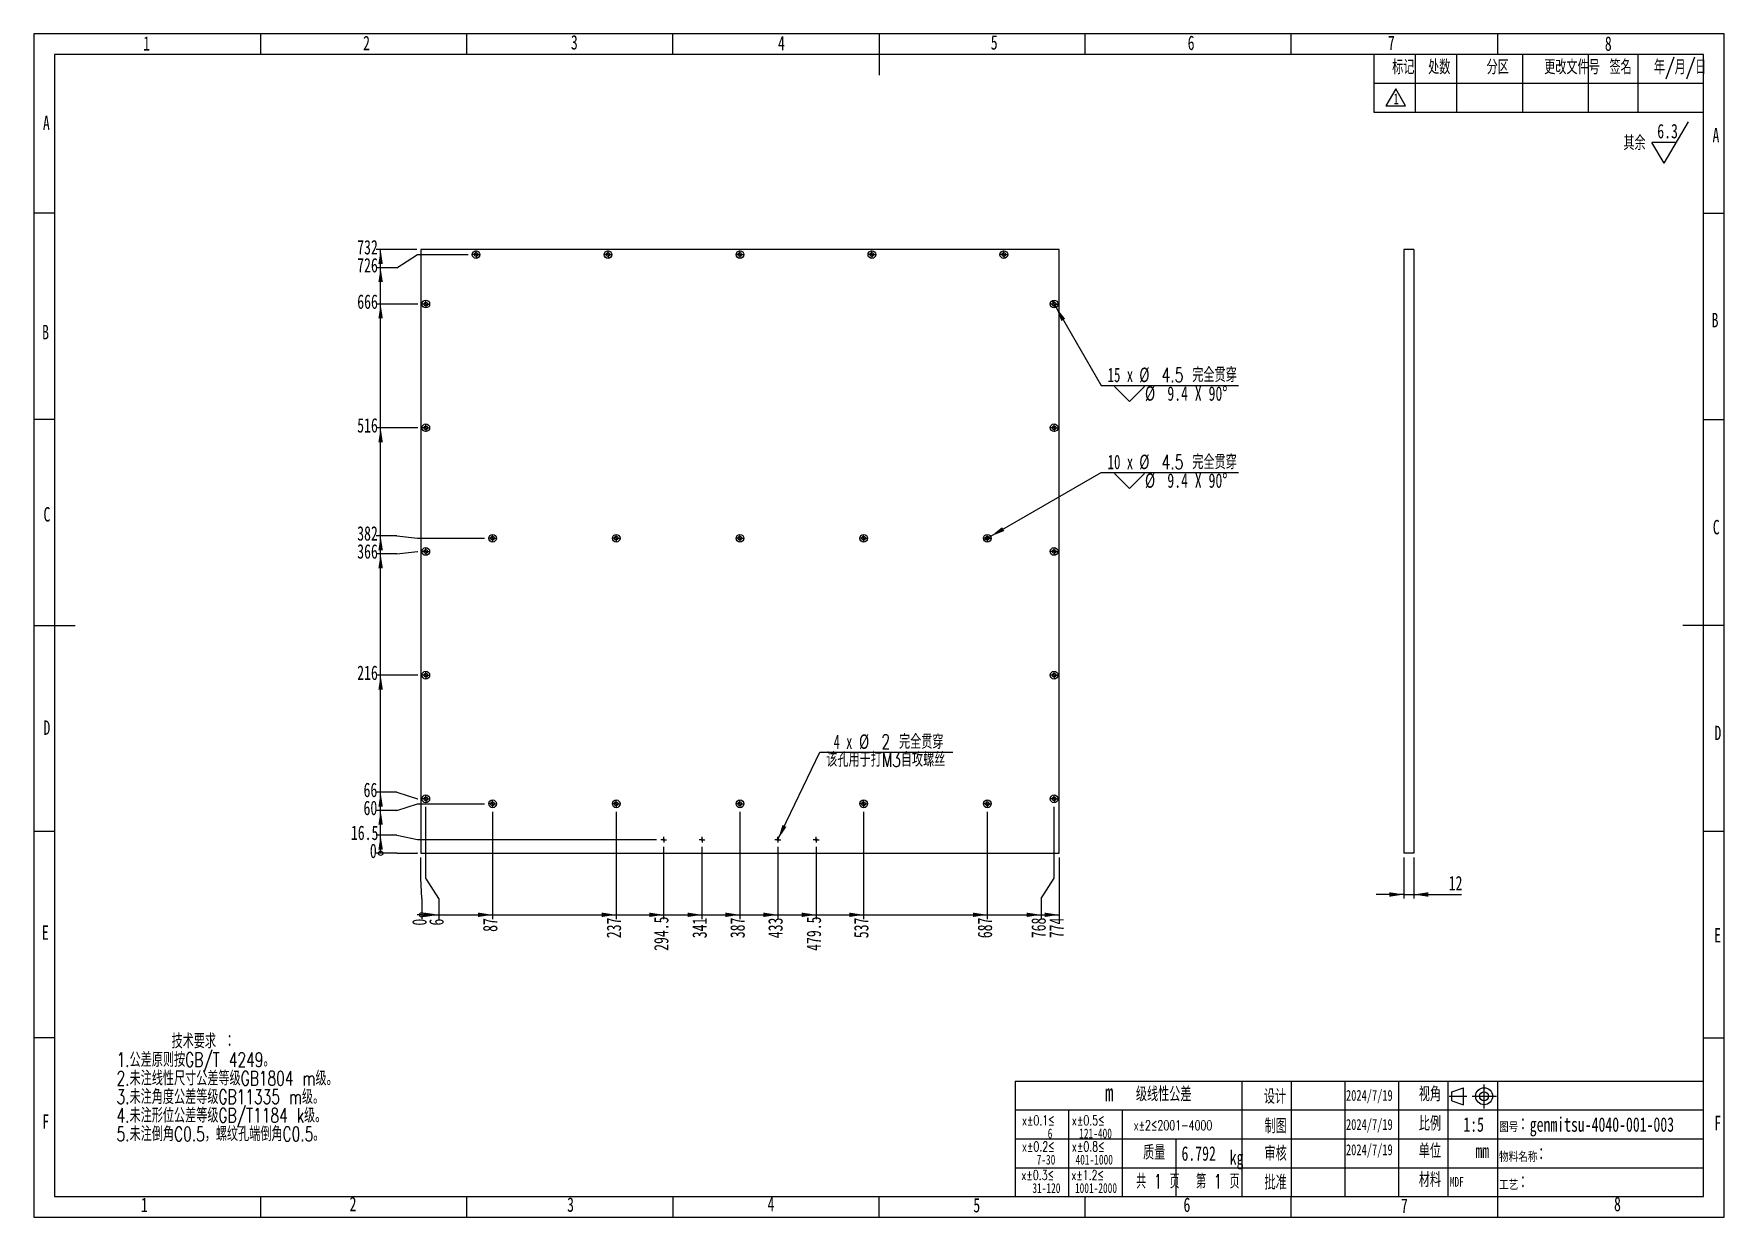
# Model space of a CAD drawing. Extents: x 5 to 415, y 5 to 292.
import ezdxf

# ---------------------------------------------------------------- set-up
doc = ezdxf.new("R2010")
doc.units = 0
doc.linetypes.add('SLD-实线', pattern=[0])
doc.layers.get('0').update_dxf_attribs({"linetype": 'CONTINUOUS'})
doc.layers.add('图框', color=7, linetype='SLD-实线')
doc.layers.add('细实线层', color=7, linetype='SLD-实线')
doc.styles.add('SLDTEXTSTYLE0', font='TXT', dxfattribs={"width": 0.7, "bigfont": 'bigfont'})
doc.styles.add('SLDTEXTSTYLE1', font='TXT', dxfattribs={"width": 0.7})
doc.styles.add('SLDTEXTSTYLE2', font='TXT', dxfattribs={"width": 0.62, "bigfont": 'bigfont'})
doc.styles.add('SLDTEXTSTYLE3', font='TXT', dxfattribs={"width": 0.65})
doc.styles.add('SLDTEXTSTYLE4', font='TXT', dxfattribs={"width": 0.633333})
doc.dimstyles.new('SLDDIMSTYLE0', dxfattribs={"dimtxt": 3.5, "dimasz": 0.358974, "dimexe": 0, "dimexo": 0.0625, "dimgap": 0.875, "dimtad": 0, "dimtih": 1, "dimtoh": 1, "dimdec": 0, "dimlfac": 5, "dimrnd": 1e-09, "dimtxsty": 'SLDTEXTSTYLE1', "dimblk1": 'ORIGIN', "dimblk2": 'ORIGIN', "dimsah": 1, "dimcen": 0.09, "dimazin": 3, "dimtfac": 1, "dimtdec": 0, "dimtofl": 0, "dimtmove": 0, "dimatfit": 3, "dimtolj": 1, "dimtzin": 12})
doc.dimstyles.new('SLDDIMSTYLE1', dxfattribs={"dimtxt": 3.5, "dimasz": 3.5, "dimexe": 0, "dimexo": 0.0625, "dimgap": 0.875, "dimtad": 0, "dimtih": 1, "dimtoh": 1, "dimlfac": 5, "dimrnd": 1e-09, "dimzin": 12, "dimtxsty": 'SLDTEXTSTYLE1', "dimsah": 1, "dimcen": 0.09, "dimazin": 3, "dimtfac": 1, "dimtofl": 0, "dimtmove": 0, "dimatfit": 3, "dimtolj": 1, "dimtzin": 12})
doc.dimstyles.new('SLDDIMSTYLE2', dxfattribs={"dimtxt": 3.5, "dimasz": 3.5, "dimexe": 0, "dimexo": 0.0625, "dimgap": 0.875, "dimtad": 0, "dimtih": 1, "dimtoh": 1, "dimdec": 1, "dimlfac": 5, "dimrnd": 1e-09, "dimzin": 12, "dimtxsty": 'SLDTEXTSTYLE1', "dimblk1": 'NONE', "dimsah": 1, "dimcen": 0, "dimazin": 3, "dimtfac": 1, "dimtmove": 0, "dimatfit": 3, "dimtolj": 1, "dimtzin": 12})
doc.dimstyles.new('SLDDIMSTYLE3', dxfattribs={"dimtxt": 3.5, "dimasz": 3.5, "dimexe": 0, "dimexo": 0.0625, "dimgap": 0.875, "dimtad": 0, "dimtih": 1, "dimtoh": 1, "dimdec": 6, "dimlfac": 5, "dimrnd": 1e-09, "dimzin": 12, "dimtxsty": 'SLDTEXTSTYLE1', "dimblk1": 'NONE', "dimsah": 1, "dimcen": 0, "dimazin": 3, "dimtfac": 1, "dimtmove": 0, "dimatfit": 3, "dimtolj": 1, "dimtzin": 12})
doc.dimstyles.new('SLDDIMSTYLE4', dxfattribs={"dimtxt": 3.5, "dimasz": 3.5, "dimexe": 0, "dimexo": 0.0625, "dimgap": 0.875, "dimtad": 2, "dimlfac": 5, "dimrnd": 1e-09, "dimzin": 12, "dimtxsty": 'SLDTEXTSTYLE1', "dimsah": 1, "dimcen": 0.09, "dimazin": 3, "dimtfac": 1, "dimtmove": 0, "dimatfit": 3, "dimtolj": 1, "dimtzin": 12})

msp = doc.modelspace()

# ---------------------------------------------------------------- texts
at = {"color": 7, "linetype": 'CONTINUOUS', "char_height": 3.5, "attachment_point": 2, "style": 'SLDTEXTSTYLE1'}
for s, insert in [('1', (32.37136082, 291.41746558)), ('2', (85.70006126, 291.50641316)), ('3', (136.09898954, 291.69388951)), ('4', (186.34085792, 291.49074513)), ('5', (237.94156828, 291.66527917)), ('6', (285.698143, 291.57337828)), ('7', (334.27938871, 291.54626926)), ('8', (386.88820125, 291.37465137)), ('A', (8.04869745, 272.13887808)), ('A', (413.00243848, 269.14405299)), ('B', (412.78213578, 224.30769267)), ('B', (7.85259297, 221.38866943)), ('C', (8.17062748, 177.20770733)), ('C', (413.06705296, 174.10495768)), ('D', (8.16179489, 125.48153988)), ('D', (413.4656211, 124.20085006)), ('E', (7.79207088, 75.77244699)), ('E', (413.39296684, 75.12590188)), ('F', (7.89440611, 29.95975115)), ('F', (413.44570786, 29.59744518)), ('1', (31.80853635, 9.74894745)), ('2', (82.41856602, 9.94497554)), ('3', (135.18677405, 9.8068326)), ('4', (183.80152191, 9.92375314)), ('5', (233.70872562, 9.67547919)), ('6', (284.68803979, 9.77243439)), ('7', (337.43623671, 9.51553396)), ('8', (389.11769108, 9.94081954))]:
    msp.add_mtext(s, dxfattribs=dict(at, insert=insert))
at = {"layer": '图框'}
for s, insert, char_height, attachment_point, style in [('标记', (337.1727829, 285.68518974), 3.5, 2, 'SLDTEXTSTYLE0'), ('处数', (345.89037048, 285.68518974), 3.5, 2, 'SLDTEXTSTYLE0'), ('分区', (360.07278938, 285.68518974), 3.5, 2, 'SLDTEXTSTYLE0'), ('更改文件号', (378.08331119, 285.68518974), 3.5, 2, 'SLDTEXTSTYLE0'), ('签名', (389.87228365, 285.68518974), 3.5, 2, 'SLDTEXTSTYLE0'), ('年/月/日', (404.31959859, 285.68518974), 3.5, 2, 'SLDTEXTSTYLE0'), ('1', (334.79769242, 277.56989403), 2.64583333, 1, 'SLDTEXTSTYLE1'), ('其余', (390.55690674, 267.28016057), 3.5, 1, 'SLDTEXTSTYLE0'), ('技术要求', (38.42156528, 49.44706203), 3.5, 1, 'SLDTEXTSTYLE0'), ('1.公差原则按GB/T 4249。', (25.07781544, 44.94706223), 3.5, 1, 'SLDTEXTSTYLE0'), ('：', (51.13823274, 49.44706203), 3.5, 1, 'SLDTEXTSTYLE0'), ('2.未注线性尺寸公差等级GB1804 m级。', (25.07781544, 40.44706242), 3.5, 1, 'SLDTEXTSTYLE0'), ('级线性公差', (279.05395738, 36.60094229), 3.5, 2, 'SLDTEXTSTYLE0'), ('视角', (343.63290382, 36.61338734), 3.5, 2, 'SLDTEXTSTYLE0'), ('3.未注角度公差等级GB11335 m级。', (25.07781544, 35.94706261), 3.5, 1, 'SLDTEXTSTYLE0'), ('m', (265.83509161, 37.29644386), 4.23333333, 2, 'SLDTEXTSTYLE1'), ('设计', (306.04609271, 35.9987193), 3.5, 2, 'SLDTEXTSTYLE0'), ('2024/7/19', (323.26614272, 35.86986297), 2.645833333, 1, 'SLDTEXTSTYLE1'), ('4.未注形位公差等级GB/T1184 k级。', (25.07781544, 31.44706281), 3.5, 1, 'SLDTEXTSTYLE0'), ('x±0.1≤', (244.66972848, 29.67366932), 2.38125, 1, 'SLDTEXTSTYLE0'), ('x±0.5≤', (256.77548637, 29.67366909), 2.38125, 1, 'SLDTEXTSTYLE0'), ('制图', (306.2014415, 28.84681896), 3.5, 2, 'SLDTEXTSTYLE0'), ('2024/7/19', (323.26614272, 28.80879967), 2.645833333, 1, 'SLDTEXTSTYLE1'), ('比例', (343.63290382, 29.461487), 3.5, 2, 'SLDTEXTSTYLE0'), ('1:5', (351.73476817, 29.22586991), 3.5, 1, 'SLDTEXTSTYLE1'), ('：', (364.83475515, 29.22586962), 3.5, 1, 'SLDTEXTSTYLE0'), ('genmitsu-4040-001-003', (367.84629212, 29.22586991), 3.5, 1, 'SLDTEXTSTYLE1'), ('5.未注倒角C0.5，螺纹孔端倒角C0.5。', (25.07781544, 26.947063), 3.5, 1, 'SLDTEXTSTYLE0'), ('6', (250.92050973, 26.49866936), 2.38125, 1, 'SLDTEXTSTYLE1'), ('121-400', (258.56142387, 26.49866913), 2.38125, 1, 'SLDTEXTSTYLE1'), ('x±2≤2001-4000', (271.75817751, 28.48447055), 2.38125, 1, 'SLDTEXTSTYLE0'), ('图号', (360.38975553, 28.01750982), 2.38125, 1, 'SLDTEXTSTYLE0'), ('x±0.2≤', (244.66972848, 23.32524644), 2.38125, 1, 'SLDTEXTSTYLE0'), ('x±0.8≤', (256.77548637, 23.32524644), 2.38125, 1, 'SLDTEXTSTYLE0'), ('质量', (276.7552942, 22.43390228), 3.5, 2, 'SLDTEXTSTYLE0'), ('6.792', (283.37553979, 22.2010853), 3.5, 1, 'SLDTEXTSTYLE1'), ('kg', (295.07172705, 21.22041832), 3.5, 1, 'SLDTEXTSTYLE1'), ('审核', (306.20387202, 22.20108501), 3.5, 2, 'SLDTEXTSTYLE0'), ('2024/7/19', (323.26614272, 22.68689672), 2.645833333, 1, 'SLDTEXTSTYLE1'), ('单位', (343.63533434, 22.81575305), 3.5, 2, 'SLDTEXTSTYLE0'), ('mm', (356.3187958, 22.81575305), 3.5, 2, 'SLDTEXTSTYLE1'), ('物料名称', (360.38975506, 20.7894585), 2.38125, 1, 'SLDTEXTSTYLE0'), ('：', (369.27534542, 21.99781831), 3.5, 1, 'SLDTEXTSTYLE0'), ('x±0.3≤', (244.52993984, 16.42475737), 2.38125, 1, 'SLDTEXTSTYLE0'), ('7-30', (248.24160348, 20.15024648), 2.38125, 1, 'SLDTEXTSTYLE1'), ('x±1.2≤', (256.63569772, 16.4247576), 2.38125, 1, 'SLDTEXTSTYLE0'), ('401-1000', (257.66845512, 20.15024648), 2.38125, 1, 'SLDTEXTSTYLE1'), ('31-120', (247.20884609, 13.24975741), 2.38125, 1, 'SLDTEXTSTYLE1'), ('1001-2000', (257.52866647, 13.24975764), 2.38125, 1, 'SLDTEXTSTYLE1'), ('共 1 页', (277.65144533, 15.43560388), 3.5, 2, 'SLDTEXTSTYLE2'), ('第 1 页', (292.18648251, 15.43560388), 3.5, 2, 'SLDTEXTSTYLE2'), ('批准', (306.20630254, 15.2027866), 3.5, 2, 'SLDTEXTSTYLE0'), ('材料', (343.63533434, 15.81745465), 3.5, 2, 'SLDTEXTSTYLE0'), ('MDF', (348.43983815, 14.75867945), 2.38125, 1, 'SLDTEXTSTYLE1'), ('工艺', (360.38975506, 13.99442679), 2.38125, 1, 'SLDTEXTSTYLE0'), ('：', (364.83475515, 15.2027866), 3.5, 1, 'SLDTEXTSTYLE0')]:
    msp.add_mtext(s, dxfattribs=dict(at, insert=insert, char_height=char_height, attachment_point=attachment_point, style=style))

# ---------------------------------------------------------------- blocks, each defined once
blk = doc.blocks.new('块3')
at = {"color": 7, "linetype": 'SLD-实线'}
for p, q in [((212.27, 191.34), (209.89, 187.21)), ((214.65, 187.21), (212.27, 191.34)), ((209.89, 187.21), (214.65, 187.21))]:
    blk.add_line(p, q, dxfattribs=at)
blk = doc.blocks.new('SW_SFSYMBOL_0')
at = {"layer": '图框', "color": 0}
for p, q in [((1.64, -5), (7.54, 5)), ((1.64, -5), (-1.31, 0)), ((4.59, 0), (-1.31, 0))]:
    blk.add_line(p, q, dxfattribs=at)
at = {"layer": '图框', "color": 0, "insert": (0, 4.51), "char_height": 3.5, "attachment_point": 1, "style": 'SLDTEXTSTYLE1'}
blk.add_mtext('6.3', dxfattribs=at)
blk = doc.blocks.new('_ORIGIN')
at = {"color": 0, "linetype": 'BYBLOCK'}
blk.add_line((0, 0), (-1, 0), dxfattribs=at)
blk.add_circle((0, 0), 0.5, dxfattribs=at)
blk = doc.blocks.new('_D')
at = {"layer": '图框'}
for p, q in [((98.87, 87.26), (98.87, 92.26)), ((99.1, 82.26), (98.87, 87.26)), ((99.1, 82.26), (99.1, 77.26))]:
    blk.add_line(p, q, dxfattribs=at)
at = {"layer": '图框', "xscale": 1.0769230769, "yscale": 1.0769230769}
blk.add_blockref('_ORIGIN', (99.1, 78.34), dxfattribs=at)
at = {"layer": '图框', "insert": (96.76, 75.72), "char_height": 3.5, "attachment_point": 1, "rotation": 90, "style": 'SLDTEXTSTYLE1'}
blk.add_mtext('0', dxfattribs=at)
blk = doc.blocks.new('_D_1')
at = {"layer": '图框'}
for p, q in [((100.07, 87.26), (100.07, 104.51)), ((103.25, 82.26), (100.07, 87.26)), ((103.25, 82.26), (103.25, 77.26)), ((99.1, 78.34), (103.25, 78.34))]:
    blk.add_line(p, q, dxfattribs=at)
blk.add_solid([(103.25, 78.34), (99.75, 78.87), (99.75, 77.8)], dxfattribs=at)
at = {"layer": '图框', "insert": (100.9, 75.73), "char_height": 3.5, "attachment_point": 1, "rotation": 90, "style": 'SLDTEXTSTYLE1'}
blk.add_mtext('6', dxfattribs=at)
blk = doc.blocks.new('_D_2')
at = {"layer": '图框'}
for p, q in [((116.27, 103.31), (116.27, 77.26)), ((103.25, 78.34), (116.27, 78.34))]:
    blk.add_line(p, q, dxfattribs=at)
blk.add_solid([(116.27, 78.34), (112.77, 78.87), (112.77, 77.8)], dxfattribs=at)
at = {"layer": '图框', "insert": (113.93, 74.2), "char_height": 3.5, "attachment_point": 1, "rotation": 90, "style": 'SLDTEXTSTYLE1'}
blk.add_mtext('87', dxfattribs=at)
blk = doc.blocks.new('_D_3')
at = {"layer": '图框'}
for p, q in [((146.27, 103.31), (146.27, 77.26)), ((116.27, 78.34), (146.27, 78.34))]:
    blk.add_line(p, q, dxfattribs=at)
blk.add_solid([(146.27, 78.34), (142.77, 78.87), (142.77, 77.8)], dxfattribs=at)
at = {"layer": '图框', "insert": (143.93, 72.66), "char_height": 3.5, "attachment_point": 1, "rotation": 90, "style": 'SLDTEXTSTYLE1'}
blk.add_mtext('237', dxfattribs=at)
blk = doc.blocks.new('_D_4')
at = {"layer": '图框'}
for p, q in [((157.77, 94.86), (157.77, 77.26)), ((146.27, 78.34), (157.77, 78.34))]:
    blk.add_line(p, q, dxfattribs=at)
blk.add_solid([(157.77, 78.34), (154.27, 78.87), (154.27, 77.8)], dxfattribs=at)
at = {"layer": '图框', "insert": (155.43, 69.59), "char_height": 3.5, "attachment_point": 1, "rotation": 90, "style": 'SLDTEXTSTYLE1'}
blk.add_mtext('294.5', dxfattribs=at)
blk = doc.blocks.new('_D_5')
at = {"layer": '图框'}
for p, q in [((167.07, 94.86), (167.07, 77.26)), ((157.77, 78.34), (167.07, 78.34))]:
    blk.add_line(p, q, dxfattribs=at)
blk.add_solid([(167.07, 78.34), (163.57, 78.87), (163.57, 77.8)], dxfattribs=at)
at = {"layer": '图框', "insert": (164.73, 72.65), "char_height": 3.5, "attachment_point": 1, "rotation": 90, "style": 'SLDTEXTSTYLE1'}
blk.add_mtext('341', dxfattribs=at)
blk = doc.blocks.new('_D_6')
at = {"layer": '图框'}
for p, q in [((176.27, 103.31), (176.27, 77.26)), ((167.07, 78.34), (176.27, 78.34))]:
    blk.add_line(p, q, dxfattribs=at)
blk.add_solid([(176.27, 78.34), (172.77, 78.87), (172.77, 77.8)], dxfattribs=at)
at = {"layer": '图框', "insert": (173.93, 72.66), "char_height": 3.5, "attachment_point": 1, "rotation": 90, "style": 'SLDTEXTSTYLE1'}
blk.add_mtext('387', dxfattribs=at)
blk = doc.blocks.new('_D_7')
at = {"layer": '图框'}
for p, q in [((185.47, 94.86), (185.47, 77.26)), ((176.27, 78.34), (185.47, 78.34))]:
    blk.add_line(p, q, dxfattribs=at)
blk.add_solid([(185.47, 78.34), (181.97, 78.87), (181.97, 77.8)], dxfattribs=at)
at = {"layer": '图框', "insert": (183.13, 72.65), "char_height": 3.5, "attachment_point": 1, "rotation": 90, "style": 'SLDTEXTSTYLE1'}
blk.add_mtext('433', dxfattribs=at)
blk = doc.blocks.new('_D_8')
at = {"layer": '图框'}
for p, q in [((194.77, 94.86), (194.77, 77.26)), ((185.47, 78.34), (194.77, 78.34))]:
    blk.add_line(p, q, dxfattribs=at)
blk.add_solid([(194.77, 78.34), (191.27, 78.87), (191.27, 77.8)], dxfattribs=at)
at = {"layer": '图框', "insert": (192.43, 69.59), "char_height": 3.5, "attachment_point": 1, "rotation": 90, "style": 'SLDTEXTSTYLE1'}
blk.add_mtext('479.5', dxfattribs=at)
blk = doc.blocks.new('_D_9')
at = {"layer": '图框'}
for p, q in [((206.27, 103.31), (206.27, 77.26)), ((194.77, 78.34), (206.27, 78.34))]:
    blk.add_line(p, q, dxfattribs=at)
blk.add_solid([(206.27, 78.34), (202.77, 78.87), (202.77, 77.8)], dxfattribs=at)
at = {"layer": '图框', "insert": (203.93, 72.66), "char_height": 3.5, "attachment_point": 1, "rotation": 90, "style": 'SLDTEXTSTYLE1'}
blk.add_mtext('537', dxfattribs=at)
blk = doc.blocks.new('_D_10')
at = {"layer": '图框'}
for p, q in [((236.27, 103.31), (236.27, 77.26)), ((206.27, 78.34), (236.27, 78.34))]:
    blk.add_line(p, q, dxfattribs=at)
blk.add_solid([(236.27, 78.34), (232.77, 78.87), (232.77, 77.8)], dxfattribs=at)
at = {"layer": '图框', "insert": (233.93, 72.66), "char_height": 3.5, "attachment_point": 1, "rotation": 90, "style": 'SLDTEXTSTYLE1'}
blk.add_mtext('687', dxfattribs=at)
blk = doc.blocks.new('_D_11')
at = {"layer": '图框'}
for p, q in [((252.47, 87.26), (252.47, 104.51)), ((249.3, 82.26), (252.47, 87.26)), ((249.3, 82.26), (249.3, 77.26)), ((236.27, 78.34), (249.3, 78.34))]:
    blk.add_line(p, q, dxfattribs=at)
blk.add_solid([(249.3, 78.34), (245.8, 78.87), (245.8, 77.8)], dxfattribs=at)
at = {"layer": '图框', "insert": (246.95, 72.66), "char_height": 3.5, "attachment_point": 1, "rotation": 90, "style": 'SLDTEXTSTYLE1'}
blk.add_mtext('768', dxfattribs=at)
blk = doc.blocks.new('_D_12')
at = {"layer": '图框'}
for p, q in [((253.67, 92.26), (253.67, 77.26)), ((249.3, 78.34), (253.67, 78.34))]:
    blk.add_line(p, q, dxfattribs=at)
blk.add_solid([(253.67, 78.34), (250.17, 78.87), (250.17, 77.8)], dxfattribs=at)
at = {"layer": '图框', "insert": (251.33, 72.66), "char_height": 3.5, "attachment_point": 1, "rotation": 90, "style": 'SLDTEXTSTYLE1'}
blk.add_mtext('774', dxfattribs=at)
blk = doc.blocks.new('_D_13')
at = {"layer": '图框'}
for p, q in [((93.04, 93.26), (88.04, 93.26)), ((93.04, 93.26), (98.04, 93.26)), ((98.04, 93.26), (97.87, 93.26))]:
    blk.add_line(p, q, dxfattribs=at)
at = {"layer": '图框', "xscale": 1.0769230769, "yscale": 1.0769230769}
blk.add_blockref('_ORIGIN', (89.12, 93.26), dxfattribs=at)
at = {"layer": '图框', "insert": (86.51, 95.6), "char_height": 3.5, "attachment_point": 1, "style": 'SLDTEXTSTYLE1'}
blk.add_mtext('0', dxfattribs=at)
blk = doc.blocks.new('_D_14')
at = {"layer": '图框'}
for p, q in [((93.04, 97.63), (88.04, 97.63)), ((89.12, 93.26), (89.12, 97.63)), ((93.04, 97.63), (98.04, 96.56)), ((98.04, 96.56), (156.07, 96.56))]:
    blk.add_line(p, q, dxfattribs=at)
blk.add_solid([(89.12, 97.63), (88.58, 94.13), (89.66, 94.13)], dxfattribs=at)
at = {"layer": '图框', "insert": (81.91, 99.98), "char_height": 3.5, "attachment_point": 1, "style": 'SLDTEXTSTYLE1'}
blk.add_mtext('16.5', dxfattribs=at)
blk = doc.blocks.new('_D_15')
at = {"layer": '图框'}
for p, q in [((93.04, 103.67), (88.04, 103.67)), ((89.12, 97.63), (89.12, 103.67)), ((93.04, 103.67), (98.04, 105.26)), ((98.04, 105.26), (114.32, 105.26))]:
    blk.add_line(p, q, dxfattribs=at)
blk.add_solid([(89.12, 103.67), (88.58, 100.17), (89.66, 100.17)], dxfattribs=at)
at = {"layer": '图框', "insert": (84.97, 106.02), "char_height": 3.5, "attachment_point": 1, "style": 'SLDTEXTSTYLE1'}
blk.add_mtext('60', dxfattribs=at)
blk = doc.blocks.new('_D_16')
at = {"layer": '图框'}
for p, q in [((93.04, 108.05), (88.04, 108.05)), ((89.12, 103.67), (89.12, 108.05)), ((93.04, 108.05), (98.04, 106.46)), ((98.04, 106.46), (98.12, 106.46))]:
    blk.add_line(p, q, dxfattribs=at)
blk.add_solid([(89.12, 108.05), (88.58, 104.55), (89.66, 104.55)], dxfattribs=at)
at = {"layer": '图框', "insert": (84.98, 110.39), "char_height": 3.5, "attachment_point": 1, "style": 'SLDTEXTSTYLE1'}
blk.add_mtext('66', dxfattribs=at)
blk = doc.blocks.new('_D_17')
at = {"layer": '图框'}
for p, q in [((98.12, 136.46), (88.04, 136.46)), ((89.12, 108.05), (89.12, 136.46))]:
    blk.add_line(p, q, dxfattribs=at)
blk.add_solid([(89.12, 136.46), (88.58, 132.96), (89.66, 132.96)], dxfattribs=at)
at = {"layer": '图框', "insert": (83.44, 138.8), "char_height": 3.5, "attachment_point": 1, "style": 'SLDTEXTSTYLE1'}
blk.add_mtext('216', dxfattribs=at)
blk = doc.blocks.new('_D_18')
at = {"layer": '图框'}
for p, q in [((93.04, 165.87), (88.04, 165.87)), ((89.12, 136.46), (89.12, 165.87)), ((93.04, 165.87), (98.04, 166.46)), ((98.04, 166.46), (98.12, 166.46))]:
    blk.add_line(p, q, dxfattribs=at)
blk.add_solid([(89.12, 165.87), (88.58, 162.37), (89.66, 162.37)], dxfattribs=at)
at = {"layer": '图框', "insert": (83.44, 168.22), "char_height": 3.5, "attachment_point": 1, "style": 'SLDTEXTSTYLE1'}
blk.add_mtext('366', dxfattribs=at)
blk = doc.blocks.new('_D_19')
at = {"layer": '图框'}
for p, q in [((93.04, 170.25), (88.04, 170.25)), ((89.12, 165.87), (89.12, 170.25)), ((93.04, 170.25), (98.04, 169.66)), ((98.04, 169.66), (114.32, 169.66))]:
    blk.add_line(p, q, dxfattribs=at)
blk.add_solid([(89.12, 170.25), (88.58, 166.75), (89.66, 166.75)], dxfattribs=at)
at = {"layer": '图框', "insert": (83.44, 172.59), "char_height": 3.5, "attachment_point": 1, "style": 'SLDTEXTSTYLE1'}
blk.add_mtext('382', dxfattribs=at)
blk = doc.blocks.new('_D_20')
at = {"layer": '图框'}
for p, q in [((98.12, 196.46), (88.04, 196.46)), ((89.12, 170.25), (89.12, 196.46))]:
    blk.add_line(p, q, dxfattribs=at)
blk.add_solid([(89.12, 196.46), (88.58, 192.96), (89.66, 192.96)], dxfattribs=at)
at = {"layer": '图框', "insert": (83.44, 198.8), "char_height": 3.5, "attachment_point": 1, "style": 'SLDTEXTSTYLE1'}
blk.add_mtext('516', dxfattribs=at)
blk = doc.blocks.new('_D_21')
at = {"layer": '图框'}
for p, q in [((98.12, 226.46), (88.04, 226.46)), ((89.12, 196.46), (89.12, 226.46))]:
    blk.add_line(p, q, dxfattribs=at)
blk.add_solid([(89.12, 226.46), (88.58, 222.96), (89.66, 222.96)], dxfattribs=at)
at = {"layer": '图框', "insert": (83.45, 228.8), "char_height": 3.5, "attachment_point": 1, "style": 'SLDTEXTSTYLE1'}
blk.add_mtext('666', dxfattribs=at)
blk = doc.blocks.new('_D_22')
at = {"layer": '图框'}
for p, q in [((93.04, 235.28), (98.04, 238.46)), ((98.04, 238.46), (110.32, 238.46)), ((93.04, 235.28), (88.04, 235.28)), ((89.12, 226.46), (89.12, 235.28))]:
    blk.add_line(p, q, dxfattribs=at)
blk.add_solid([(89.12, 235.28), (88.58, 231.78), (89.66, 231.78)], dxfattribs=at)
at = {"layer": '图框', "insert": (83.44, 237.63), "char_height": 3.5, "attachment_point": 1, "style": 'SLDTEXTSTYLE1'}
blk.add_mtext('726', dxfattribs=at)
blk = doc.blocks.new('_D_23')
at = {"layer": '图框'}
for p, q in [((97.87, 239.66), (88.04, 239.66)), ((89.12, 235.28), (89.12, 239.66))]:
    blk.add_line(p, q, dxfattribs=at)
blk.add_solid([(89.12, 239.66), (88.58, 236.16), (89.66, 236.16)], dxfattribs=at)
at = {"layer": '图框', "insert": (83.44, 242), "char_height": 3.5, "attachment_point": 1, "style": 'SLDTEXTSTYLE1'}
blk.add_mtext('732', dxfattribs=at)
blk = doc.blocks.new('SW_SYMBOL_HOLE_SINK')
at = {"layer": '图框', "color": 0}
for p, q in [((0, 875), (800, 75)), ((800, 75), (1600, 875))]:
    blk.add_line(p, q, dxfattribs=at)
blk = doc.blocks.new('_D_24')
at = {"layer": '图框'}
for p, q in [((252, 227.27), (252.94, 225.64)), ((252.94, 225.64), (263.88, 206.74)), ((263.88, 206.74), (297.16, 206.74))]:
    blk.add_line(p, q, dxfattribs=at)
blk.add_solid([(252.94, 225.64), (254.23, 222.35), (255.16, 222.88)], dxfattribs=at)
at = {"layer": '图框', "xscale": 0.0045117371, "yscale": 0.0045117371, "zscale": 0.0045117371}
blk.add_blockref('SW_SYMBOL_HOLE_SINK', (267.15, 202.52), dxfattribs=at)
at = {"layer": '图框', "char_height": 3.5, "attachment_point": 1}
for s, insert, style in [('15 x', (265.46, 211.03), 'SLDTEXTSTYLE3'), ('%%c', (273.13, 211.04), 'SLDTEXTSTYLE1'), ('4.5 完全贯穿', (278.56, 211.03), 'SLDTEXTSTYLE0'), ('%%c', (274.51, 206.53), 'SLDTEXTSTYLE1'), ('9.4 X 90°', (279.94, 206.51), 'SLDTEXTSTYLE1')]:
    blk.add_mtext(s, dxfattribs=dict(at, insert=insert, style=style))
blk = doc.blocks.new('_NONE')
blk = doc.blocks.new('_D_25')
at = {"layer": '图框'}
for p, q in [((237.09, 170.13), (263.88, 185.63)), ((263.88, 185.63), (297.16, 185.63)), ((235.46, 169.19), (237.09, 170.13))]:
    blk.add_line(p, q, dxfattribs=at)
blk.add_solid([(237.09, 170.13), (240.39, 171.42), (239.85, 172.35)], dxfattribs=at)
at = {"layer": '图框', "xscale": 0.0045117371, "yscale": 0.0045117371, "zscale": 0.0045117371}
blk.add_blockref('SW_SYMBOL_HOLE_SINK', (267.15, 181.41), dxfattribs=at)
at = {"layer": '图框', "char_height": 3.5, "attachment_point": 1}
for s, insert, style in [('10 x', (265.46, 189.91), 'SLDTEXTSTYLE3'), ('%%c', (273.13, 189.93), 'SLDTEXTSTYLE1'), ('4.5 完全贯穿', (278.56, 189.91), 'SLDTEXTSTYLE0'), ('%%c', (274.51, 185.41), 'SLDTEXTSTYLE1'), ('9.4 X 90°', (279.94, 185.4), 'SLDTEXTSTYLE1')]:
    blk.add_mtext(s, dxfattribs=dict(at, insert=insert, style=style))
blk = doc.blocks.new('_D_26')
at = {"layer": '图框'}
for p, q in [((185.56, 96.74), (195.62, 117.79)), ((195.62, 117.79), (227.93, 117.79)), ((185.39, 96.38), (185.56, 96.74))]:
    blk.add_line(p, q, dxfattribs=at)
blk.add_solid([(185.56, 96.74), (187.56, 99.66), (186.58, 100.13)], dxfattribs=at)
at = {"layer": '图框', "char_height": 3.5, "attachment_point": 1}
for s, insert, style in [('4 x', (199.02, 122.07), 'SLDTEXTSTYLE4'), ('%%c', (205.15, 122.09), 'SLDTEXTSTYLE1'), ('2 完全贯穿', (210.58, 122.07), 'SLDTEXTSTYLE0'), ('该孔用于打M3自攻螺丝', (197.21, 117.74), 'SLDTEXTSTYLE0')]:
    blk.add_mtext(s, dxfattribs=dict(at, insert=insert, style=style))
blk = doc.blocks.new('SW_CENTERMARKSYMBOL_0')
at = {"layer": '图框', "color": 0}
for p, q in [((-0.5, 0), (-0.95, 0)), ((0, 0), (-0.5, 0)), ((0, 0.5), (0, 0.95)), ((0, 0), (0, 0.5)), ((0, 0), (0, -0.5)), ((0, 0), (0.5, 0)), ((0.5, 0), (0.95, 0)), ((0, -0.5), (0, -0.95))]:
    blk.add_line(p, q, dxfattribs=at)
blk = doc.blocks.new('SW_CENTERMARKSYMBOL_1')
at = {"layer": '图框', "color": 0}
for p, q in [((-0.5, 0), (-0.95, 0)), ((0, 0), (-0.5, 0)), ((0, 0.5), (0, 0.95)), ((0, 0), (0, 0.5)), ((0, 0), (0, -0.5)), ((0, 0), (0.5, 0)), ((0.5, 0), (0.95, 0)), ((0, -0.5), (0, -0.95))]:
    blk.add_line(p, q, dxfattribs=at)
blk = doc.blocks.new('SW_CENTERMARKSYMBOL_2')
at = {"layer": '图框', "color": 0}
for p, q in [((-0.5, 0), (-0.95, 0)), ((0, 0), (-0.5, 0)), ((0, 0.5), (0, 0.95)), ((0, 0), (0, 0.5)), ((0, 0), (0, -0.5)), ((0, 0), (0.5, 0)), ((0.5, 0), (0.95, 0)), ((0, -0.5), (0, -0.95))]:
    blk.add_line(p, q, dxfattribs=at)
blk = doc.blocks.new('SW_CENTERMARKSYMBOL_3')
at = {"layer": '图框', "color": 0}
for p, q in [((-0.5, 0), (-0.95, 0)), ((0, 0), (-0.5, 0)), ((0, 0.5), (0, 0.95)), ((0, 0), (0, 0.5)), ((0, 0), (0, -0.5)), ((0, 0), (0.5, 0)), ((0.5, 0), (0.95, 0)), ((0, -0.5), (0, -0.95))]:
    blk.add_line(p, q, dxfattribs=at)
blk = doc.blocks.new('SW_CENTERMARKSYMBOL_4')
at = {"layer": '图框', "color": 0}
for p, q in [((-0.5, 0), (-0.95, 0)), ((0, 0), (-0.5, 0)), ((0, 0.5), (0, 0.95)), ((0, 0), (0, 0.5)), ((0, 0), (0, -0.5)), ((0, 0), (0.5, 0)), ((0.5, 0), (0.95, 0)), ((0, -0.5), (0, -0.95))]:
    blk.add_line(p, q, dxfattribs=at)
blk = doc.blocks.new('SW_CENTERMARKSYMBOL_5')
at = {"layer": '图框', "color": 0}
for p, q in [((-0.5, 0), (-0.95, 0)), ((0, 0), (-0.5, 0)), ((0, 0.5), (0, 0.95)), ((0, 0), (0, 0.5)), ((0, 0), (0, -0.5)), ((0, 0), (0.5, 0)), ((0.5, 0), (0.95, 0)), ((0, -0.5), (0, -0.95))]:
    blk.add_line(p, q, dxfattribs=at)
blk = doc.blocks.new('SW_CENTERMARKSYMBOL_6')
at = {"layer": '图框', "color": 0}
for p, q in [((-0.5, 0), (-0.95, 0)), ((0, 0), (-0.5, 0)), ((0, 0.5), (0, 0.95)), ((0, 0), (0, 0.5)), ((0, 0), (0, -0.5)), ((0, 0), (0.5, 0)), ((0.5, 0), (0.95, 0)), ((0, -0.5), (0, -0.95))]:
    blk.add_line(p, q, dxfattribs=at)
blk = doc.blocks.new('SW_CENTERMARKSYMBOL_7')
at = {"layer": '图框', "color": 0}
for p, q in [((-0.5, 0), (-0.95, 0)), ((0, 0), (-0.5, 0)), ((0, 0.5), (0, 0.95)), ((0, 0), (0, 0.5)), ((0, 0), (0, -0.5)), ((0, 0), (0.5, 0)), ((0.5, 0), (0.95, 0)), ((0, -0.5), (0, -0.95))]:
    blk.add_line(p, q, dxfattribs=at)
blk = doc.blocks.new('SW_CENTERMARKSYMBOL_8')
at = {"layer": '图框', "color": 0}
for p, q in [((-0.5, 0), (-0.95, 0)), ((0, 0), (-0.5, 0)), ((0, 0.5), (0, 0.95)), ((0, 0), (0, 0.5)), ((0, 0), (0, -0.5)), ((0, 0), (0.5, 0)), ((0.5, 0), (0.95, 0)), ((0, -0.5), (0, -0.95))]:
    blk.add_line(p, q, dxfattribs=at)
blk = doc.blocks.new('SW_CENTERMARKSYMBOL_9')
at = {"layer": '图框', "color": 0}
for p, q in [((-0.5, 0), (-0.95, 0)), ((0, 0), (-0.5, 0)), ((0, 0.5), (0, 0.95)), ((0, 0), (0, 0.5)), ((0, 0), (0, -0.5)), ((0, 0), (0.5, 0)), ((0.5, 0), (0.95, 0)), ((0, -0.5), (0, -0.95))]:
    blk.add_line(p, q, dxfattribs=at)
blk = doc.blocks.new('SW_CENTERMARKSYMBOL_10')
at = {"layer": '图框', "color": 0}
for p, q in [((-0.5, 0), (-0.95, 0)), ((0, 0), (-0.5, 0)), ((0, 0.5), (0, 0.95)), ((0, 0), (0, 0.5)), ((0, 0), (0, -0.5)), ((0, 0), (0.5, 0)), ((0.5, 0), (0.95, 0)), ((0, -0.5), (0, -0.95))]:
    blk.add_line(p, q, dxfattribs=at)
blk = doc.blocks.new('SW_CENTERMARKSYMBOL_11')
at = {"layer": '图框', "color": 0}
for p, q in [((-0.5, 0), (-0.95, 0)), ((0, 0), (-0.5, 0)), ((0, 0.5), (0, 0.95)), ((0, 0), (0, 0.5)), ((0, 0), (0, -0.5)), ((0, 0), (0.5, 0)), ((0.5, 0), (0.95, 0)), ((0, -0.5), (0, -0.95))]:
    blk.add_line(p, q, dxfattribs=at)
blk = doc.blocks.new('SW_CENTERMARKSYMBOL_12')
at = {"layer": '图框', "color": 0}
for p, q in [((-0.5, 0), (-0.95, 0)), ((0, 0), (-0.5, 0)), ((0, 0.5), (0, 0.95)), ((0, 0), (0, 0.5)), ((0, 0), (0, -0.5)), ((0, 0), (0.5, 0)), ((0.5, 0), (0.95, 0)), ((0, -0.5), (0, -0.95))]:
    blk.add_line(p, q, dxfattribs=at)
blk = doc.blocks.new('SW_CENTERMARKSYMBOL_13')
at = {"layer": '图框', "color": 0}
for p, q in [((-0.5, 0), (-0.95, 0)), ((0, 0), (-0.5, 0)), ((0, 0.5), (0, 0.95)), ((0, 0), (0, 0.5)), ((0, 0), (0, -0.5)), ((0, 0), (0.5, 0)), ((0.5, 0), (0.95, 0)), ((0, -0.5), (0, -0.95))]:
    blk.add_line(p, q, dxfattribs=at)
blk = doc.blocks.new('SW_CENTERMARKSYMBOL_14')
at = {"layer": '图框', "color": 0}
for p, q in [((-0.5, 0), (-0.95, 0)), ((0, 0), (-0.5, 0)), ((0, 0.5), (0, 0.95)), ((0, 0), (0, 0.5)), ((0, 0), (0, -0.5)), ((0, 0), (0.5, 0)), ((0.5, 0), (0.95, 0)), ((0, -0.5), (0, -0.95))]:
    blk.add_line(p, q, dxfattribs=at)
blk = doc.blocks.new('SW_CENTERMARKSYMBOL_15')
at = {"layer": '图框', "color": 0}
for p, q in [((-0.5, 0), (-0.7, 0)), ((0, 0), (-0.5, 0)), ((0, 0.5), (0, 0.7)), ((0, 0), (0, 0.5)), ((0, 0), (0, -0.5)), ((0, 0), (0.5, 0)), ((0.5, 0), (0.7, 0)), ((0, -0.5), (0, -0.7))]:
    blk.add_line(p, q, dxfattribs=at)
blk = doc.blocks.new('SW_CENTERMARKSYMBOL_16')
at = {"layer": '图框', "color": 0}
for p, q in [((-0.5, 0), (-0.7, 0)), ((0, 0), (-0.5, 0)), ((0, 0.5), (0, 0.7)), ((0, 0), (0, 0.5)), ((0, 0), (0, -0.5)), ((0, 0), (0.5, 0)), ((0.5, 0), (0.7, 0)), ((0, -0.5), (0, -0.7))]:
    blk.add_line(p, q, dxfattribs=at)
blk = doc.blocks.new('SW_CENTERMARKSYMBOL_17')
at = {"layer": '图框', "color": 0}
for p, q in [((-0.5, 0), (-0.7, 0)), ((0, 0), (-0.5, 0)), ((0, 0.5), (0, 0.7)), ((0, 0), (0, 0.5)), ((0, 0), (0, -0.5)), ((0, 0), (0.5, 0)), ((0.5, 0), (0.7, 0)), ((0, -0.5), (0, -0.7))]:
    blk.add_line(p, q, dxfattribs=at)
blk = doc.blocks.new('SW_CENTERMARKSYMBOL_18')
at = {"layer": '图框', "color": 0}
for p, q in [((-0.5, 0), (-0.7, 0)), ((0, 0), (-0.5, 0)), ((0, 0.5), (0, 0.7)), ((0, 0), (0, 0.5)), ((0, 0), (0, -0.5)), ((0, 0), (0.5, 0)), ((0.5, 0), (0.7, 0)), ((0, -0.5), (0, -0.7))]:
    blk.add_line(p, q, dxfattribs=at)
blk = doc.blocks.new('SW_CENTERMARKSYMBOL_19')
at = {"layer": '图框', "color": 0}
for p, q in [((-0.5, 0), (-0.95, 0)), ((0, 0), (-0.5, 0)), ((0, 0.5), (0, 0.95)), ((0, 0), (0, 0.5)), ((0, 0), (0, -0.5)), ((0, 0), (0.5, 0)), ((0.5, 0), (0.95, 0)), ((0, -0.5), (0, -0.95))]:
    blk.add_line(p, q, dxfattribs=at)
blk = doc.blocks.new('SW_CENTERMARKSYMBOL_20')
at = {"layer": '图框', "color": 0}
for p, q in [((-0.5, 0), (-0.95, 0)), ((0, 0), (-0.5, 0)), ((0, 0.5), (0, 0.95)), ((0, 0), (0, 0.5)), ((0, 0), (0, -0.5)), ((0, 0), (0.5, 0)), ((0.5, 0), (0.95, 0)), ((0, -0.5), (0, -0.95))]:
    blk.add_line(p, q, dxfattribs=at)
blk = doc.blocks.new('SW_CENTERMARKSYMBOL_21')
at = {"layer": '图框', "color": 0}
for p, q in [((-0.5, 0), (-0.95, 0)), ((0, 0), (-0.5, 0)), ((0, 0.5), (0, 0.95)), ((0, 0), (0, 0.5)), ((0, 0), (0, -0.5)), ((0, 0), (0.5, 0)), ((0.5, 0), (0.95, 0)), ((0, -0.5), (0, -0.95))]:
    blk.add_line(p, q, dxfattribs=at)
blk = doc.blocks.new('SW_CENTERMARKSYMBOL_22')
at = {"layer": '图框', "color": 0}
for p, q in [((-0.5, 0), (-0.95, 0)), ((0, 0), (-0.5, 0)), ((0, 0.5), (0, 0.95)), ((0, 0), (0, 0.5)), ((0, 0), (0, -0.5)), ((0, 0), (0.5, 0)), ((0.5, 0), (0.95, 0)), ((0, -0.5), (0, -0.95))]:
    blk.add_line(p, q, dxfattribs=at)
blk = doc.blocks.new('SW_CENTERMARKSYMBOL_23')
at = {"layer": '图框', "color": 0}
for p, q in [((-0.5, 0), (-0.95, 0)), ((0, 0), (-0.5, 0)), ((0, 0.5), (0, 0.95)), ((0, 0), (0, 0.5)), ((0, 0), (0, -0.5)), ((0, 0), (0.5, 0)), ((0.5, 0), (0.95, 0)), ((0, -0.5), (0, -0.95))]:
    blk.add_line(p, q, dxfattribs=at)
blk = doc.blocks.new('SW_CENTERMARKSYMBOL_24')
at = {"layer": '图框', "color": 0}
for p, q in [((-0.5, 0), (-0.95, 0)), ((0, 0), (-0.5, 0)), ((0, 0.5), (0, 0.95)), ((0, 0), (0, 0.5)), ((0, 0), (0, -0.5)), ((0, 0), (0.5, 0)), ((0.5, 0), (0.95, 0)), ((0, -0.5), (0, -0.95))]:
    blk.add_line(p, q, dxfattribs=at)
blk = doc.blocks.new('SW_CENTERMARKSYMBOL_25')
at = {"layer": '图框', "color": 0}
for p, q in [((-0.5, 0), (-0.95, 0)), ((0, 0), (-0.5, 0)), ((0, 0.5), (0, 0.95)), ((0, 0), (0, 0.5)), ((0, 0), (0, -0.5)), ((0, 0), (0.5, 0)), ((0.5, 0), (0.95, 0)), ((0, -0.5), (0, -0.95))]:
    blk.add_line(p, q, dxfattribs=at)
blk = doc.blocks.new('SW_CENTERMARKSYMBOL_26')
at = {"layer": '图框', "color": 0}
for p, q in [((-0.5, 0), (-0.95, 0)), ((0, 0), (-0.5, 0)), ((0, 0.5), (0, 0.95)), ((0, 0), (0, 0.5)), ((0, 0), (0, -0.5)), ((0, 0), (0.5, 0)), ((0.5, 0), (0.95, 0)), ((0, -0.5), (0, -0.95))]:
    blk.add_line(p, q, dxfattribs=at)
blk = doc.blocks.new('SW_CENTERMARKSYMBOL_27')
at = {"layer": '图框', "color": 0}
for p, q in [((-0.5, 0), (-0.95, 0)), ((0, 0), (-0.5, 0)), ((0, 0.5), (0, 0.95)), ((0, 0), (0, 0.5)), ((0, 0), (0, -0.5)), ((0, 0), (0.5, 0)), ((0.5, 0), (0.95, 0)), ((0, -0.5), (0, -0.95))]:
    blk.add_line(p, q, dxfattribs=at)
blk = doc.blocks.new('SW_CENTERMARKSYMBOL_28')
at = {"layer": '图框', "color": 0}
for p, q in [((-0.5, 0), (-0.95, 0)), ((0, 0), (-0.5, 0)), ((0, 0.5), (0, 0.95)), ((0, 0), (0, 0.5)), ((0, 0), (0, -0.5)), ((0, 0), (0.5, 0)), ((0.5, 0), (0.95, 0)), ((0, -0.5), (0, -0.95))]:
    blk.add_line(p, q, dxfattribs=at)
blk = doc.blocks.new('_D_27')
at = {"layer": '图框'}
for p, q in [((337.32, 92.26), (337.32, 82.26)), ((339.72, 92.26), (339.72, 82.26)), ((337.32, 83.26), (330.59, 83.26)), ((337.32, 83.26), (339.72, 83.26)), ((339.72, 83.26), (351.25, 83.26))]:
    blk.add_line(p, q, dxfattribs=at)
for points in [[(337.32, 83.26), (333.82, 83.8), (333.82, 82.72)], [(339.72, 83.26), (343.22, 82.72), (343.22, 83.8)]]:
    blk.add_solid(points, dxfattribs=at)
at = {"layer": '图框', "insert": (348.18, 87.77), "char_height": 3.5, "attachment_point": 1, "style": 'SLDTEXTSTYLE1'}
blk.add_mtext('12', dxfattribs=at)

# ---------------------------------------------------------------- dimensions: what is measured, and where the dimension line sits
at = {"layer": '图框'}
for feature_location, offset, dtype, origin, dimstyle, picture, middle in [((98.87392438, 239.6586666), (-10.83186776, 0), 0, (98.87392438, 93.2586666), 'SLDDIMSTYLE1', '_D_23', (85.74032035, 239.6586666)), ((111.32392438, 238.4586666), (-23.28186776, -3.17456271), 0, (98.87392438, 93.2586666), 'SLDDIMSTYLE1', '_D_22', (85.7427511, 235.28410389)), ((99.12392438, 226.4586666), (-11.08186776, 0), 0, (98.87392438, 93.2586666), 'SLDDIMSTYLE1', '_D_21', (85.74518162, 226.4586666)), ((99.12392438, 196.4586666), (-11.08186776, 0), 0, (98.87392438, 93.2586666), 'SLDDIMSTYLE1', '_D_20', (85.74032058, 196.4586666)), ((115.32392438, 169.6586666), (-27.28186776, 0.58728136), 0, (98.87392438, 93.2586666), 'SLDDIMSTYLE1', '_D_19', (85.74032035, 170.24594796)), ((99.12392438, 166.4586666), (-11.08186776, -0.58728136), 0, (98.87392438, 93.2586666), 'SLDDIMSTYLE1', '_D_18', (85.7427511, 165.87138525)), ((99.12392438, 136.4586666), (-11.08186776, 0), 0, (98.87392438, 93.2586666), 'SLDDIMSTYLE1', '_D_17', (85.74032058, 136.4586666)), ((99.12392438, 106.4586666), (-11.08186776, 1.58728136), 0, (98.87392438, 93.2586666), 'SLDDIMSTYLE1', '_D_16', (86.51080666, 108.04594796)), ((115.32392438, 105.2586666), (-27.28186776, -1.58728136), 0, (98.87392438, 93.2586666), 'SLDDIMSTYLE1', '_D_15', (86.50837602, 103.67138525)), ((100.07392438, 105.5086666), (3.17456271, -28.25), 1, (98.87392438, 93.2586666), 'SLDDIMSTYLE1', '_D_1', (103.24848709, 76.49304162)), ((252.47392438, 105.5086666), (-3.17456271, -28.25), 1, (98.87392438, 93.2586666), 'SLDDIMSTYLE1', '_D_11', (249.29936167, 74.96179161)), ((116.27392438, 104.3086666), (0, -27.05), 1, (98.87392438, 93.2586666), 'SLDDIMSTYLE1', '_D_2', (116.27392438, 75.72741664)), ((146.27392438, 104.3086666), (0, -27.05), 1, (98.87392438, 93.2586666), 'SLDDIMSTYLE1', '_D_3', (146.27392438, 74.95693057)), ((176.27392438, 104.3086666), (0, -27.05), 1, (98.87392438, 93.2586666), 'SLDDIMSTYLE1', '_D_6', (176.27392438, 74.95936109)), ((206.27392438, 104.3086666), (0, -27.05), 1, (98.87392438, 93.2586666), 'SLDDIMSTYLE1', '_D_9', (206.27392438, 74.95693057)), ((236.27392438, 104.3086666), (0, -27.05), 1, (98.87392438, 93.2586666), 'SLDDIMSTYLE1', '_D_10', (236.27392438, 74.96179161)), ((157.07392438, 96.5586666), (-69.03186776, 1.07456271), 0, (98.87392438, 93.2586666), 'SLDDIMSTYLE1', '_D_14', (84.97469543, 97.63322932)), ((98.873924383, 93.2586666045), (-10.8318677635, 0), 0, (98.873924383, 93.2586666045), 'SLDDIMSTYLE0', '_D_13', (87.2740010622, 93.2586666045)), ((157.77392438, 95.8586666), (0, -18.6), 1, (98.87392438, 93.2586666), 'SLDDIMSTYLE1', '_D_4', (157.77392438, 73.42324974)), ((167.07392438, 95.8586666), (0, -18.6), 1, (98.87392438, 93.2586666), 'SLDDIMSTYLE1', '_D_5', (167.07392438, 74.95450005)), ((185.47392438, 95.8586666), (0, -18.6), 1, (98.87392438, 93.2586666), 'SLDDIMSTYLE1', '_D_7', (185.47392438, 74.95450005)), ((194.77392438, 95.8586666), (0, -18.6), 1, (98.87392438, 93.2586666), 'SLDDIMSTYLE1', '_D_8', (194.77392438, 73.42568049)), ((98.873924383, 93.2586666045), (0.2284446303, -16), 1, (98.873924383, 93.2586666045), 'SLDDIMSTYLE0', '_D', (99.1023690133, 76.4906110472)), ((253.67392438, 93.2586666), (0, -16), 1, (98.87392438, 93.2586666), 'SLDDIMSTYLE1', '_D_12', (253.67392438, 74.95936109))]:
    dim = msp.add_ordinate_dim(feature_location=feature_location, offset=offset, dtype=dtype, origin=origin, dimstyle=dimstyle, dxfattribs=at)
    dim.commit()
    dim.dimension.update_dxf_attribs({"geometry": picture, "text_midpoint": middle})
for p1, p2, text, dimstyle, picture, middle in [((252.00338592, 227.27241937), (252.94446284, 225.64491384), '15 x <> 完全贯穿\\P{\\fGDT;w}%%c 9.4 X 90°\\P', 'SLDDIMSTYLE2', '_D_24', (281.31015135, 206.51464575)), ((235.46024551, 169.18800039), (237.08760326, 170.12933282), '10 x <> 完全贯穿\\P{\\fGDT;w}%%c 9.4 X 90°\\P', 'SLDDIMSTYLE2', '_D_25', (281.31015135, 185.40145448)), ((185.38768192, 96.37821651), (185.56016684, 96.7391167), '4 x <> 完全贯穿\\P该孔用于打M3自攻螺丝', 'SLDDIMSTYLE3', '_D_26', (212.56801483, 117.65444947))]:
    dim = msp.add_diameter_dim_2p(p1=p1, p2=p2, text=text, dimstyle=dimstyle, dxfattribs=at)
    dim.commit()
    dim.dimension.update_dxf_attribs({"geometry": picture, "text_midpoint": middle, "dimtype": 163})
dim = msp.add_linear_dim(base=(339.71617818, 83.2586666), p1=(337.31617818, 93.2586666), p2=(339.71617818, 93.2586666), dimstyle='SLDDIMSTYLE4', dxfattribs=at)
dim.commit()
dim.dimension.update_dxf_attribs({"geometry": '_D_27', "text_midpoint": (349.71617818, 83.2586666), "dimtype": 160})

# ---------------------------------------------------------------- linework, layer by layer
at = {"color": 7, "linetype": 'SLD-实线'}
for p, q in [((415.00342167, 291.99941209), (5, 291.99941209)), ((5, 291.99941209), (5, 5)), ((60.00342167, 291.99941209), (60.00342167, 286.99941209)), ((110.00342167, 286.99941209), (110.00342167, 291.99941209)), ((160.00342167, 286.99941209), (160.00342167, 291.99941209)), ((210.00342167, 291.99941209), (210.00342167, 281.99941209)), ((260.00342167, 286.99941209), (260.00342167, 291.99941209)), ((310.00342167, 286.99941209), (310.00342167, 291.99941209)), ((360.00342167, 291.99941209), (360.00342167, 286.99941209)), ((415.00342167, 5), (415.00342167, 291.99941209)), ((410.00342167, 286.99941209), (10, 286.99941209)), ((10, 286.99941209), (10, 10)), ((410.00342167, 10), (410.00342167, 286.99941209)), ((10, 248.5), (5, 248.5)), ((410.00342167, 248.5), (415.00342167, 248.5)), ((98.87392438, 239.6586666), (98.87392438, 93.2586666)), ((253.67392438, 239.6586666), (98.87392438, 239.6586666)), ((253.67392438, 93.2586666), (253.67392438, 239.6586666)), ((339.71617818, 239.6586666), (337.31617818, 239.6586666)), ((337.31617818, 239.6586666), (337.31617818, 93.2586666)), ((339.71617818, 239.6586666), (339.71617818, 93.2586666)), ((10, 198.5), (5, 198.5)), ((410.00342167, 198.5), (415.00342167, 198.5)), ((5, 148.5), (15, 148.5)), ((415.00342167, 148.5), (405.00342167, 148.5)), ((10, 98.5), (5, 98.5)), ((415.00342167, 98.5), (410.00342167, 98.5)), ((98.87392438, 93.2586666), (253.67392438, 93.2586666)), ((339.71617818, 93.2586666), (337.31617818, 93.2586666)), ((10, 48.5), (5, 48.5)), ((410.00342167, 48.5), (415.00342167, 48.5)), ((243.00342167, 38), (410.00342167, 38)), ((243.00342167, 38), (243.00342167, 10)), ((298.00342167, 38), (298.00342167, 10)), ((310.00342167, 38), (310.00342167, 10)), ((323.00342167, 38), (323.00342167, 10)), ((336.00342167, 38), (336.00342167, 10)), ((348.00342167, 38), (348.00342167, 10)), ((360.00342167, 38), (360.00342167, 10)), ((243.00342167, 31), (410.00342167, 31)), ((256.00342167, 31), (256.00342167, 10)), ((269.00342167, 31), (269.00342167, 10)), ((243.00342167, 24), (410.00342167, 24)), ((282.00342167, 24), (282.00342167, 10)), ((243.00342167, 17), (410.00342167, 17)), ((10, 10), (410.00342167, 10)), ((60.00342167, 10), (60.00342167, 5)), ((110.00342167, 5), (110.00342167, 10)), ((160.00342167, 10), (160.00342167, 5)), ((210.00342167, 5), (210.00342167, 10)), ((260.00342167, 5), (260.00342167, 10)), ((310.00342167, 5), (310.00342167, 10)), ((360.00342167, 10), (360.00342167, 5)), ((5, 5), (415.00342167, 5))]:
    msp.add_line(p, q, dxfattribs=at)
for centre, radius in [((112.27392438, 238.4586666), 0.94), ((112.27392438, 238.4586666), 0.45), ((144.27392438, 238.4586666), 0.94), ((144.27392438, 238.4586666), 0.45), ((176.27392438, 238.4586666), 0.94), ((176.27392438, 238.4586666), 0.45), ((208.27392438, 238.4586666), 0.94), ((208.27392438, 238.4586666), 0.45), ((240.27392438, 238.4586666), 0.94), ((240.27392438, 238.4586666), 0.45), ((100.07392438, 226.4586666), 0.94), ((100.07392438, 226.4586666), 0.45), ((252.47392438, 226.4586666), 0.94), ((252.47392438, 226.4586666), 0.45), ((100.07392438, 196.4586666), 0.94), ((100.07392438, 196.4586666), 0.45), ((252.47392438, 196.4586666), 0.94), ((252.47392438, 196.4586666), 0.45), ((116.27392438, 169.6586666), 0.94), ((116.27392438, 169.6586666), 0.45), ((146.27392438, 169.6586666), 0.94), ((146.27392438, 169.6586666), 0.45), ((176.27392438, 169.6586666), 0.94), ((176.27392438, 169.6586666), 0.45), ((206.27392438, 169.6586666), 0.94), ((206.27392438, 169.6586666), 0.45), ((236.27392438, 169.6586666), 0.94), ((236.27392438, 169.6586666), 0.45), ((100.07392438, 166.4586666), 0.94), ((100.07392438, 166.4586666), 0.45), ((252.47392438, 166.4586666), 0.94), ((252.47392438, 166.4586666), 0.45), ((100.07392438, 136.4586666), 0.94), ((100.07392438, 136.4586666), 0.45), ((252.47392438, 136.4586666), 0.94), ((252.47392438, 136.4586666), 0.45), ((100.07392438, 106.4586666), 0.94), ((100.07392438, 106.4586666), 0.45), ((252.47392438, 106.4586666), 0.94), ((252.47392438, 106.4586666), 0.45), ((116.27392438, 105.2586666), 0.94), ((116.27392438, 105.2586666), 0.45), ((146.27392438, 105.2586666), 0.94), ((146.27392438, 105.2586666), 0.45), ((176.27392438, 105.2586666), 0.94), ((176.27392438, 105.2586666), 0.45), ((206.27392438, 105.2586666), 0.94), ((206.27392438, 105.2586666), 0.45), ((236.27392438, 105.2586666), 0.94), ((236.27392438, 105.2586666), 0.45), ((157.77392438, 96.5586666), 0.2), ((167.07392438, 96.5586666), 0.2), ((185.47392438, 96.5586666), 0.2), ((194.77392438, 96.5586666), 0.2)]:
    msp.add_circle(centre, radius, dxfattribs=at)
at = {"layer": '图框'}
for p, q in [((330.04473684, 286.99941209), (330.04473684, 272.99941209)), ((340.04473684, 286.99941209), (340.04473684, 272.99941209)), ((350.04473684, 286.99941209), (350.04473684, 272.99941209)), ((366.04473684, 286.99941209), (366.04473684, 272.99941209)), ((382.04473684, 286.99941209), (382.04473684, 272.99941209)), ((394.04473684, 286.99941209), (394.04473684, 272.99941209)), ((330.04473684, 279.99941209), (410.04473684, 279.99941209)), ((330.04473684, 272.99941209), (410.04473684, 272.99941209))]:
    msp.add_line(p, q, dxfattribs=at)
at = {"layer": '细实线层'}
for p, q in [((356.77169772, 31.32499955), (356.77169772, 37.19282057)), ((348.31560258, 34.33695571), (352.58809856, 34.33695571)), ((348.90858268, 35.42571133), (351.77050719, 36.39963149)), ((348.90858268, 33.24820009), (348.90858268, 35.42571133)), ((348.90858268, 33.24820009), (351.77050719, 32.27427993)), ((351.77050719, 32.27427993), (351.77050719, 36.39963149)), ((353.83966825, 34.33695571), (359.74068635, 34.33695571))]:
    msp.add_line(p, q, dxfattribs=at)
for radius in [2.06267578, 1.08875562]:
    msp.add_circle((356.77169772, 34.33695571), radius, dxfattribs=at)

# ---------------------------------------------------------------- block references
at = {"layer": '图框'}
for name, p in [('块3', (123.06957041, 87.2984779)), ('SW_SFSYMBOL_0', (398.77019051, 265.64067765)), ('SW_CENTERMARKSYMBOL_14', (112.27392438, 238.4586666)), ('SW_CENTERMARKSYMBOL_13', (144.27392438, 238.4586666)), ('SW_CENTERMARKSYMBOL_12', (176.27392438, 238.4586666)), ('SW_CENTERMARKSYMBOL_11', (208.27392438, 238.4586666)), ('SW_CENTERMARKSYMBOL_10', (240.27392438, 238.4586666)), ('SW_CENTERMARKSYMBOL_6', (100.07392438, 226.4586666)), ('SW_CENTERMARKSYMBOL_3', (252.47392438, 226.4586666)), ('SW_CENTERMARKSYMBOL_7', (100.07392438, 196.4586666)), ('SW_CENTERMARKSYMBOL_2', (252.47392438, 196.4586666)), ('SW_CENTERMARKSYMBOL_19', (116.27392438, 169.6586666)), ('SW_CENTERMARKSYMBOL_20', (146.27392438, 169.6586666)), ('SW_CENTERMARKSYMBOL_21', (176.27392438, 169.6586666)), ('SW_CENTERMARKSYMBOL_22', (206.27392438, 169.6586666)), ('SW_CENTERMARKSYMBOL_23', (236.27392438, 169.6586666)), ('SW_CENTERMARKSYMBOL_5', (100.07392438, 166.4586666)), ('SW_CENTERMARKSYMBOL_4', (252.47392438, 166.4586666)), ('SW_CENTERMARKSYMBOL_8', (100.07392438, 136.4586666)), ('SW_CENTERMARKSYMBOL_1', (252.47392438, 136.4586666)), ('SW_CENTERMARKSYMBOL_9', (100.07392438, 106.4586666)), ('SW_CENTERMARKSYMBOL_0', (252.47392438, 106.4586666)), ('SW_CENTERMARKSYMBOL_28', (116.27392438, 105.2586666)), ('SW_CENTERMARKSYMBOL_27', (146.27392438, 105.2586666)), ('SW_CENTERMARKSYMBOL_26', (176.27392438, 105.2586666)), ('SW_CENTERMARKSYMBOL_25', (206.27392438, 105.2586666)), ('SW_CENTERMARKSYMBOL_24', (236.27392438, 105.2586666)), ('SW_CENTERMARKSYMBOL_15', (157.77392438, 96.5586666)), ('SW_CENTERMARKSYMBOL_16', (167.07392438, 96.5586666)), ('SW_CENTERMARKSYMBOL_18', (185.47392438, 96.5586666)), ('SW_CENTERMARKSYMBOL_17', (194.77392438, 96.5586666))]:
    msp.add_blockref(name, p, dxfattribs=at)

msp.set_redraw_order([(e.dxf.handle, doc.entitydb.next_handle()) for e in msp.query("TEXT MTEXT ATTDEF DIMENSION ARC_DIMENSION")])  # texts and dimensions are drawn at this point

doc.saveas('drawing.dxf')
